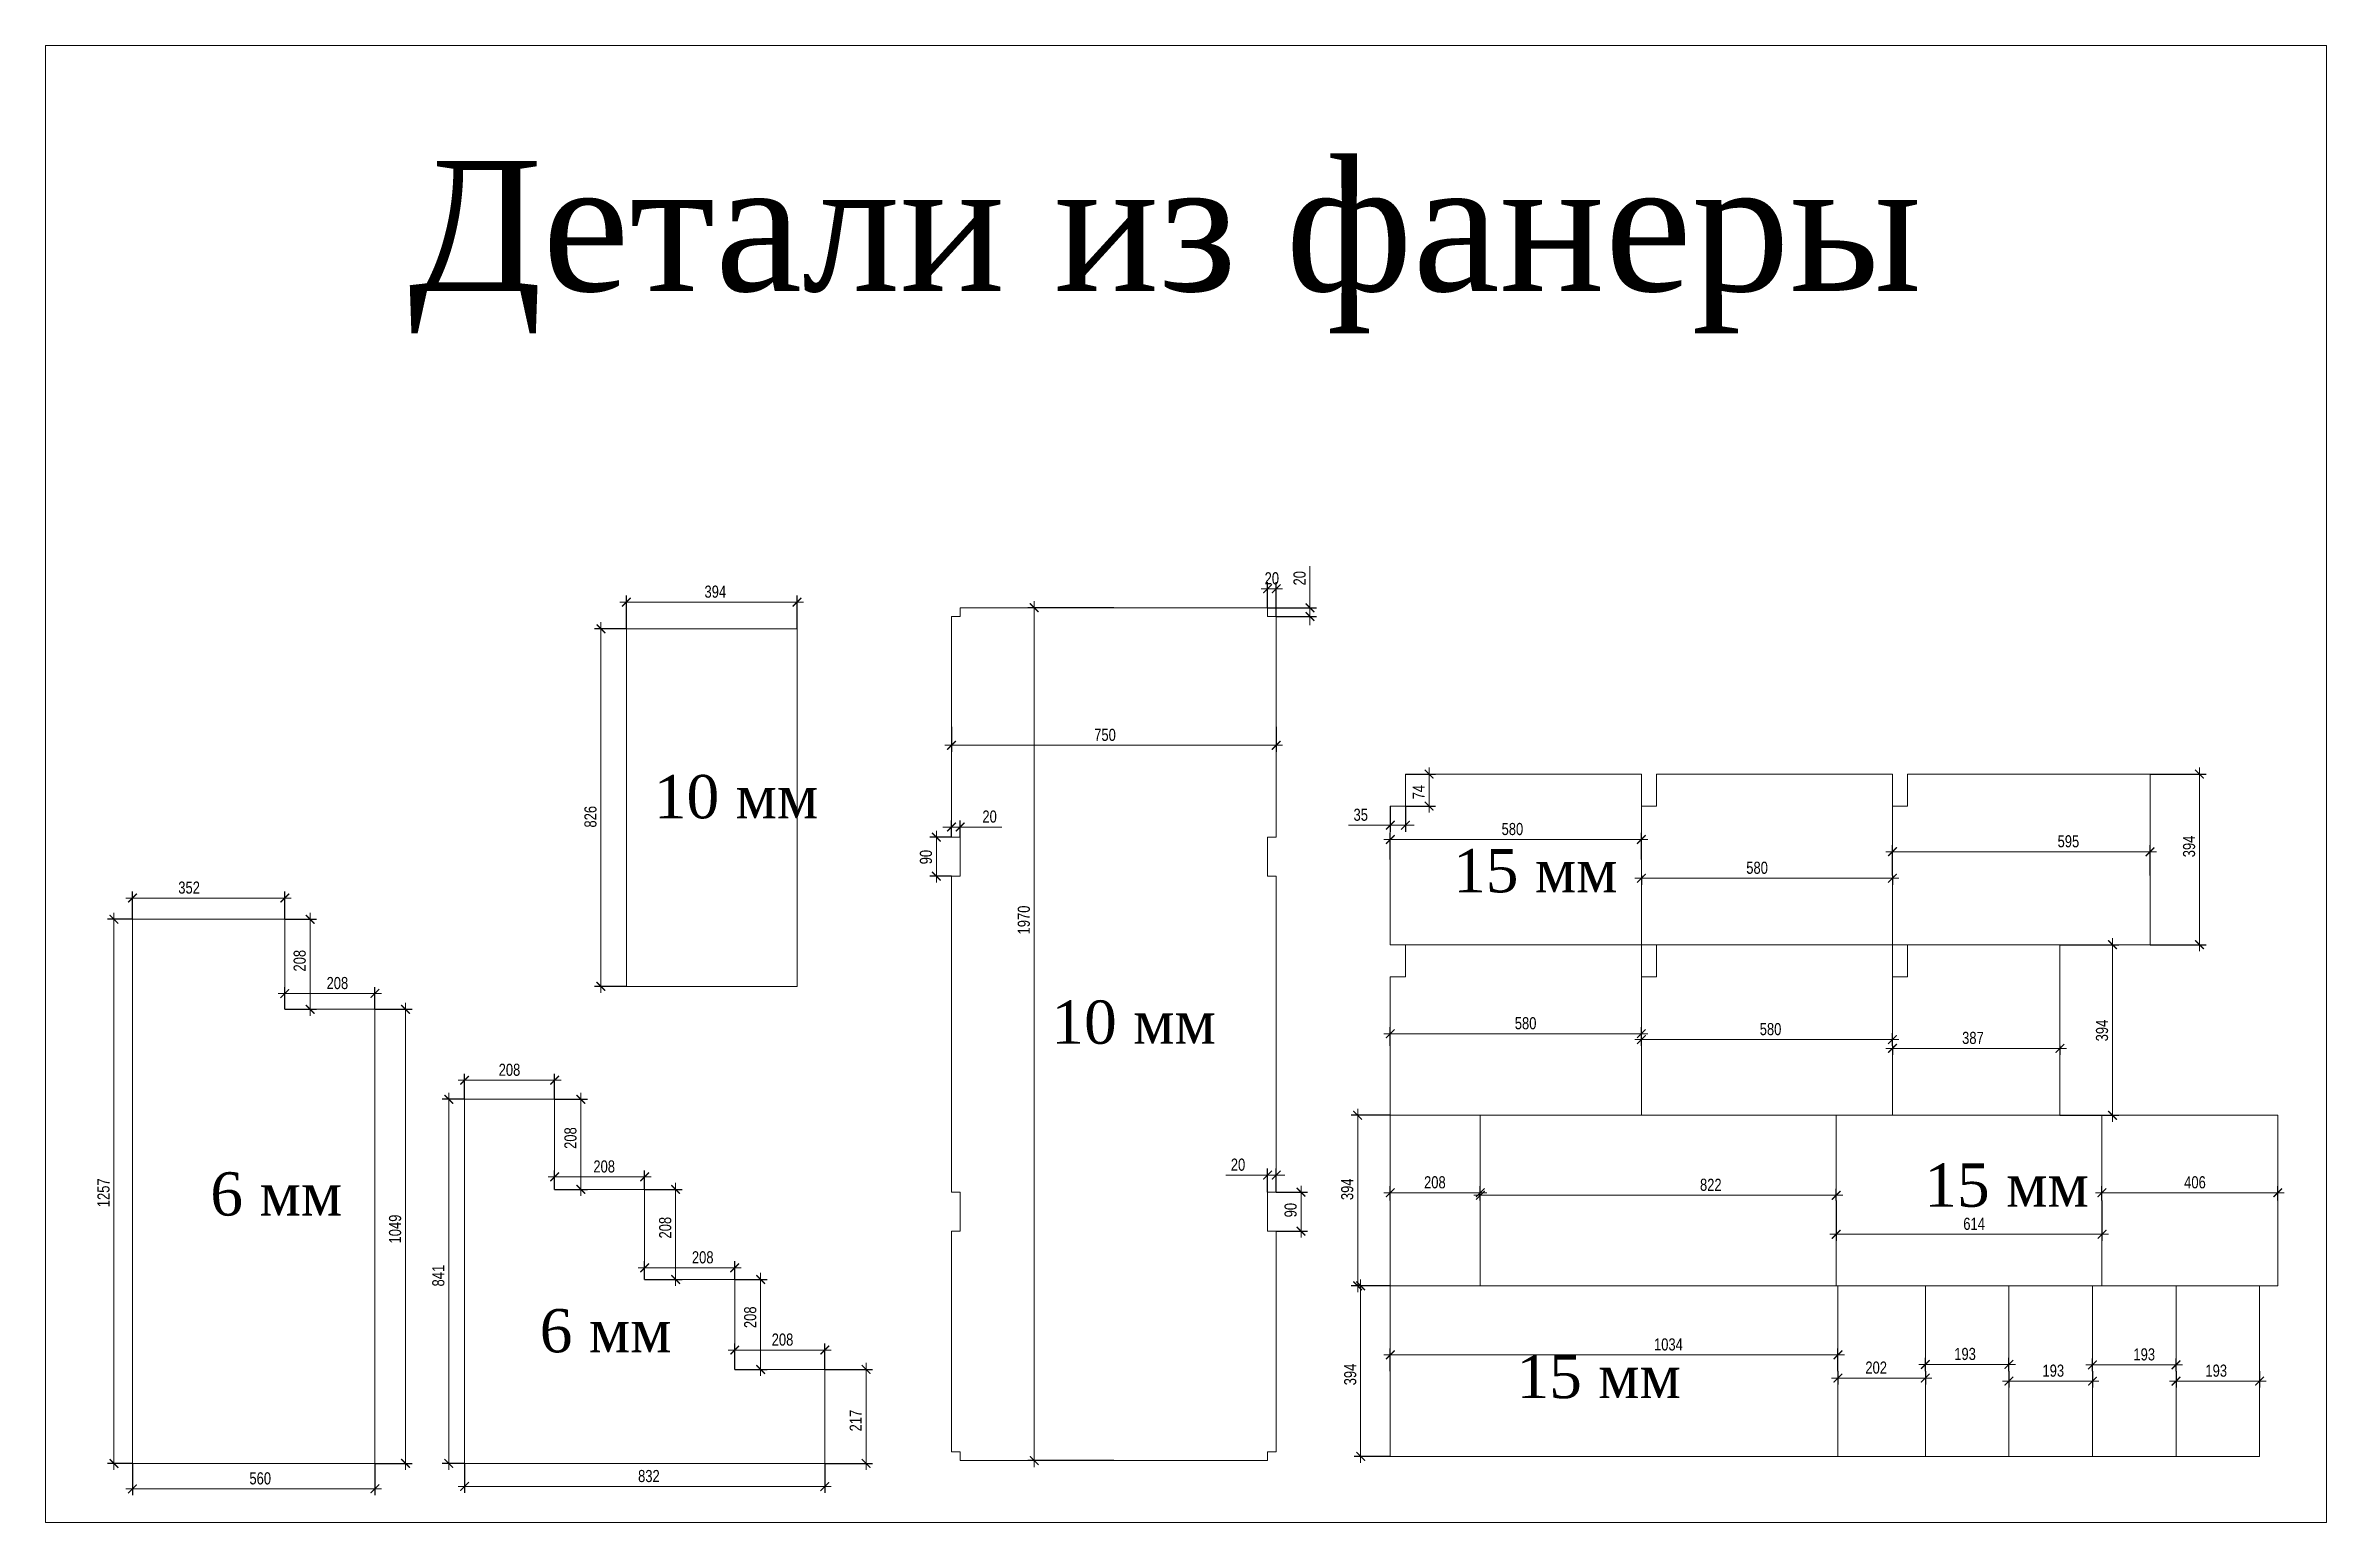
# Model space of a CAD drawing. Header units: millimetres. Extents: x -5205 to 16433, y 55921 to 73570.
# Drawn here: x 9320 to 14588, y 55921 to 59333 of the extents above; entities that cross this region are included whole.
import ezdxf

# ---------------------------------------------------------------- set-up
doc = ezdxf.new("R2010")
doc.units = ezdxf.units.MM
doc.layers.add('Размеры', color=7, linetype='Continuous', lineweight=15)
doc.layers.add('Размеры @ 10', color=7, linetype='Continuous', lineweight=15)
doc.styles.add('SFGOST', font='sfGOSTb.shx', dxfattribs={"width": 0.8})
doc.styles.add('TIMES', font='TIMES.TTF')
doc.dimstyles.new('ALEX', dxfattribs={"dimtxt": 2.8, "dimasz": 2, "dimexe": 1.5, "dimexo": 0, "dimgap": 1, "dimtad": 1, "dimrnd": 0.001, "dimdsep": 46, "dimtxsty": 'SFGOST', "dimblk": 'ARCHTICK', "dimcen": 0, "dimdle": 1.5, "dimclrd": 1, "dimclre": 1, "dimadec": 4, "dimazin": 0, "dimtfac": 1, "dimtmove": 0, "dimatfit": 0, "dimfxl": 1, "dimtvp": 1.75, "dimtolj": 1, "dimlwd": -1, "dimarcsym": 2})

msp = doc.modelspace()

# ---------------------------------------------------------------- texts
at = {"layer": 'Размеры', "attachment_point": 1, "style": 'TIMES'}
for s, insert, char_height in [('Детали из фанеры', (10157.763, 59065.663), 300), ('10 мм', (10724.662, 57647.682), 100), ('15 мм', (12570.821, 57476.759), 100), ('10 мм', (11642.905, 57126.888), 100), ('15 мм', (13659.247, 56750.541), 100), ('6 мм', (9700.114, 56730.172), 100), ('6 мм', (10461.054, 56414.264), 100), ('15 мм', (12717.276, 56308.349), 100)]:
    msp.add_mtext(s, dxfattribs=dict(at, insert=insert, char_height=char_height))

# ---------------------------------------------------------------- blocks, each defined once
blk = doc.blocks.new('_ArchTick')
at = {"color": 0, "linetype": 'ByBlock', "const_width": 0.15}
blk.add_lwpolyline([(-0.5, -0.5), (0.5, 0.5)], dxfattribs=at)
blk = doc.blocks.new('*D874')
at = {"layer": 'Defpoints', "color": 0}
for p in [(14180.7, 57649.8), (14295, 57649.8), (14180.7, 57255.8)]:
    blk.add_point(p, dxfattribs=at)
at = {"layer": 'Размеры', "color": 1, "lineweight": -2}
for p, q in [((14180.7, 57649.8), (14310, 57649.8)), ((14180.7, 57255.8), (14310, 57255.8))]:
    blk.add_line(p, q, dxfattribs=at)
at = {"layer": 'Размеры', "color": 1}
blk.add_line((14295, 57240.8), (14295, 57664.8), dxfattribs=at)
at = {"layer": 'Размеры', "color": 1, "xscale": 20, "yscale": 20, "zscale": 20}
for p, rotation in [((14295, 57649.8), 90), ((14295, 57255.8), 270)]:
    blk.add_blockref('_ArchTick', p, dxfattribs=dict(at, rotation=rotation))
at = {"layer": 'Размеры', "color": 0, "insert": (14271, 57482.7), "char_height": 28, "attachment_point": 5, "rotation": 90, "style": 'SFGOST'}
blk.add_mtext('\\A1;394', dxfattribs=at)
blk = doc.blocks.new('*D875')
at = {"layer": 'Defpoints', "color": 0}
for p in [(14180.7, 57470.5), (13585.7, 57415.8), (14180.7, 57415.8)]:
    blk.add_point(p, dxfattribs=at)
at = {"layer": 'Размеры', "color": 1, "lineweight": -2}
for p, q in [((13585.7, 57415.8), (13585.7, 57485.5)), ((14180.7, 57415.8), (14180.7, 57485.5))]:
    blk.add_line(p, q, dxfattribs=at)
at = {"layer": 'Размеры', "color": 1}
blk.add_line((13570.7, 57470.5), (14195.7, 57470.5), dxfattribs=at)
at = {"layer": 'Размеры', "color": 1, "xscale": 20, "yscale": 20, "zscale": 20, "rotation": 180}
blk.add_blockref('_ArchTick', (13585.7, 57470.5), dxfattribs=at)
at = {"layer": 'Размеры', "color": 1, "xscale": 20, "yscale": 20, "zscale": 20}
blk.add_blockref('_ArchTick', (14180.7, 57470.5), dxfattribs=at)
at = {"layer": 'Размеры', "color": 0, "insert": (13992.1, 57494.5), "char_height": 28, "attachment_point": 5, "style": 'SFGOST'}
blk.add_mtext('\\A1;595', dxfattribs=at)
blk = doc.blocks.new('*D876')
at = {"layer": 'Defpoints', "color": 0}
for p in [(13005.7, 57415.8), (13005.7, 57409.3), (13585.7, 57415.8)]:
    blk.add_point(p, dxfattribs=at)
at = {"layer": 'Размеры', "color": 1}
blk.add_line((13600.7, 57409.3), (12990.7, 57409.3), dxfattribs=at)
at = {"layer": 'Размеры', "color": 1, "lineweight": -2}
for p, q in [((13005.7, 57415.8), (13005.7, 57394.3)), ((13585.7, 57415.8), (13585.7, 57394.3))]:
    blk.add_line(p, q, dxfattribs=at)
at = {"layer": 'Размеры', "color": 1, "xscale": 20, "yscale": 20, "zscale": 20, "rotation": 180}
blk.add_blockref('_ArchTick', (13005.7, 57409.3), dxfattribs=at)
at = {"layer": 'Размеры', "color": 1, "xscale": 20, "yscale": 20, "zscale": 20}
blk.add_blockref('_ArchTick', (13585.7, 57409.3), dxfattribs=at)
at = {"layer": 'Размеры', "color": 0, "insert": (13273, 57433.3), "char_height": 28, "attachment_point": 5, "style": 'SFGOST'}
blk.add_mtext('\\A1;580', dxfattribs=at)
blk = doc.blocks.new('*D877')
at = {"layer": 'Defpoints', "color": 0}
for p in [(12425.7, 57498.8), (12425.7, 57452.8), (13005.7, 57452.8)]:
    blk.add_point(p, dxfattribs=at)
at = {"layer": 'Размеры', "color": 1}
blk.add_line((13020.7, 57498.8), (12410.7, 57498.8), dxfattribs=at)
at = {"layer": 'Размеры', "color": 1, "lineweight": -2}
for p, q in [((12425.7, 57452.8), (12425.7, 57513.8)), ((13005.7, 57452.8), (13005.7, 57513.8))]:
    blk.add_line(p, q, dxfattribs=at)
at = {"layer": 'Размеры', "color": 1, "xscale": 20, "yscale": 20, "zscale": 20, "rotation": 180}
blk.add_blockref('_ArchTick', (12425.7, 57498.8), dxfattribs=at)
at = {"layer": 'Размеры', "color": 1, "xscale": 20, "yscale": 20, "zscale": 20}
blk.add_blockref('_ArchTick', (13005.7, 57498.8), dxfattribs=at)
at = {"layer": 'Размеры', "color": 0, "insert": (12707.8, 57522.8), "char_height": 28, "attachment_point": 5, "style": 'SFGOST'}
blk.add_mtext('\\A1;580', dxfattribs=at)
blk = doc.blocks.new('*D878')
at = {"layer": 'Defpoints', "color": 0}
for p in [(12425.7, 57021.8), (13005.7, 57050.2), (13005.7, 57021.8)]:
    blk.add_point(p, dxfattribs=at)
at = {"layer": 'Размеры', "color": 1, "lineweight": -2}
for p, q in [((12425.7, 57021.8), (12425.7, 57065.2)), ((13005.7, 57021.8), (13005.7, 57065.2))]:
    blk.add_line(p, q, dxfattribs=at)
at = {"layer": 'Размеры', "color": 1}
blk.add_line((12410.7, 57050.2), (13020.7, 57050.2), dxfattribs=at)
at = {"layer": 'Размеры', "color": 1, "xscale": 20, "yscale": 20, "zscale": 20, "rotation": 180}
blk.add_blockref('_ArchTick', (12425.7, 57050.2), dxfattribs=at)
at = {"layer": 'Размеры', "color": 1, "xscale": 20, "yscale": 20, "zscale": 20}
blk.add_blockref('_ArchTick', (13005.7, 57050.2), dxfattribs=at)
at = {"layer": 'Размеры', "color": 0, "insert": (12738.3, 57074.2), "char_height": 28, "attachment_point": 5, "style": 'SFGOST'}
blk.add_mtext('\\A1;580', dxfattribs=at)
blk = doc.blocks.new('*D879')
at = {"layer": 'Defpoints', "color": 0}
for p in [(13005.7, 57021.8), (13585.7, 57036.6), (13585.7, 57021.8)]:
    blk.add_point(p, dxfattribs=at)
at = {"layer": 'Размеры', "color": 1}
blk.add_line((12990.7, 57036.6), (13600.7, 57036.6), dxfattribs=at)
at = {"layer": 'Размеры', "color": 1, "lineweight": -2}
for p, q in [((13005.7, 57021.8), (13005.7, 57051.6)), ((13585.7, 57021.8), (13585.7, 57051.6))]:
    blk.add_line(p, q, dxfattribs=at)
at = {"layer": 'Размеры', "color": 1, "xscale": 20, "yscale": 20, "zscale": 20, "rotation": 180}
blk.add_blockref('_ArchTick', (13005.7, 57036.6), dxfattribs=at)
at = {"layer": 'Размеры', "color": 1, "xscale": 20, "yscale": 20, "zscale": 20}
blk.add_blockref('_ArchTick', (13585.7, 57036.6), dxfattribs=at)
at = {"layer": 'Размеры', "color": 0, "insert": (13304.1, 57060.6), "char_height": 28, "attachment_point": 5, "style": 'SFGOST'}
blk.add_mtext('\\A1;580', dxfattribs=at)
blk = doc.blocks.new('*D880')
at = {"layer": 'Defpoints', "color": 0}
for p in [(13585.7, 57021.8), (13972.7, 57021.8), (13972.7, 57016.3)]:
    blk.add_point(p, dxfattribs=at)
at = {"layer": 'Размеры', "color": 1}
blk.add_line((13570.7, 57016.3), (13987.7, 57016.3), dxfattribs=at)
at = {"layer": 'Размеры', "color": 1, "lineweight": -2}
for p, q in [((13585.7, 57021.8), (13585.7, 57001.3)), ((13972.7, 57021.8), (13972.7, 57001.3))]:
    blk.add_line(p, q, dxfattribs=at)
at = {"layer": 'Размеры', "color": 1, "xscale": 20, "yscale": 20, "zscale": 20, "rotation": 180}
blk.add_blockref('_ArchTick', (13585.7, 57016.3), dxfattribs=at)
at = {"layer": 'Размеры', "color": 1, "xscale": 20, "yscale": 20, "zscale": 20}
blk.add_blockref('_ArchTick', (13972.7, 57016.3), dxfattribs=at)
at = {"layer": 'Размеры', "color": 0, "insert": (13771.6, 57040.3), "char_height": 28, "attachment_point": 5, "style": 'SFGOST'}
blk.add_mtext('\\A1;387', dxfattribs=at)
blk = doc.blocks.new('*D881')
at = {"layer": 'Defpoints', "color": 0}
for p in [(13972.7, 57255.8), (13972.7, 56861.8), (14093.9, 56861.8)]:
    blk.add_point(p, dxfattribs=at)
at = {"layer": 'Размеры', "color": 1}
blk.add_line((14093.9, 57270.8), (14093.9, 56846.8), dxfattribs=at)
at = {"layer": 'Размеры', "color": 1, "lineweight": -2}
for p, q in [((13972.7, 57255.8), (14108.9, 57255.8)), ((13972.7, 56861.8), (14108.9, 56861.8))]:
    blk.add_line(p, q, dxfattribs=at)
at = {"layer": 'Размеры', "color": 1, "xscale": 20, "yscale": 20, "zscale": 20}
for p, rotation in [((14093.9, 57255.8), 90), ((14093.9, 56861.8), 270)]:
    blk.add_blockref('_ArchTick', p, dxfattribs=dict(at, rotation=rotation))
at = {"layer": 'Размеры', "color": 0, "insert": (14069.9, 57057.5), "char_height": 28, "attachment_point": 5, "rotation": 90, "style": 'SFGOST'}
blk.add_mtext('\\A1;394', dxfattribs=at)
blk = doc.blocks.new('*D882')
at = {"layer": 'Defpoints', "color": 0}
for p in [(12425.7, 57575.8), (12460.7, 57575.8), (12460.7, 57531.8)]:
    blk.add_point(p, dxfattribs=at)
at = {"layer": 'Размеры', "color": 1}
for p, q in [((12425.7, 57531.8), (12329.4, 57531.8)), ((12460.7, 57531.8), (12425.7, 57531.8)), ((12460.7, 57531.8), (12480.7, 57531.8))]:
    blk.add_line(p, q, dxfattribs=at)
at = {"layer": 'Размеры', "color": 1, "lineweight": -2}
for p, q in [((12425.7, 57575.8), (12425.7, 57516.8)), ((12460.7, 57575.8), (12460.7, 57516.8))]:
    blk.add_line(p, q, dxfattribs=at)
at = {"layer": 'Размеры', "color": 1, "xscale": 20, "yscale": 20, "zscale": 20}
blk.add_blockref('_ArchTick', (12425.7, 57531.8), dxfattribs=at)
at = {"layer": 'Размеры', "color": 1, "xscale": 20, "yscale": 20, "zscale": 20, "rotation": 180}
blk.add_blockref('_ArchTick', (12460.7, 57531.8), dxfattribs=at)
at = {"layer": 'Размеры', "color": 0, "insert": (12357.5, 57555.8), "char_height": 28, "attachment_point": 5, "style": 'SFGOST'}
blk.add_mtext('\\A1;35', dxfattribs=at)
blk = doc.blocks.new('*D883')
at = {"layer": 'Defpoints', "color": 0}
for p in [(12460.7, 57649.8), (12515.5, 57649.8), (12460.7, 57575.8)]:
    blk.add_point(p, dxfattribs=at)
at = {"layer": 'Размеры', "color": 1, "lineweight": -2}
for p, q in [((12460.7, 57649.8), (12530.5, 57649.8)), ((12460.7, 57575.8), (12530.5, 57575.8))]:
    blk.add_line(p, q, dxfattribs=at)
at = {"layer": 'Размеры', "color": 1}
blk.add_line((12515.5, 57560.8), (12515.5, 57664.8), dxfattribs=at)
at = {"layer": 'Размеры', "color": 1, "xscale": 20, "yscale": 20, "zscale": 20}
for p, rotation in [((12515.5, 57649.8), 90), ((12515.5, 57575.8), 270)]:
    blk.add_blockref('_ArchTick', p, dxfattribs=dict(at, rotation=rotation))
at = {"layer": 'Размеры', "color": 0, "insert": (12491.5, 57608.1), "char_height": 28, "attachment_point": 5, "rotation": 90, "style": 'SFGOST'}
blk.add_mtext('\\A1;74', dxfattribs=at)
blk = doc.blocks.new('*D884')
at = {"layer": 'Defpoints', "color": 0}
for p in [(12425.7, 56861.8), (12350.4, 56467.8), (12425.7, 56467.8)]:
    blk.add_point(p, dxfattribs=at)
at = {"layer": 'Размеры', "color": 1, "lineweight": -2}
for p, q in [((12425.7, 56861.8), (12335.4, 56861.8)), ((12425.7, 56467.8), (12335.4, 56467.8))]:
    blk.add_line(p, q, dxfattribs=at)
at = {"layer": 'Размеры', "color": 1}
blk.add_line((12350.4, 56876.8), (12350.4, 56452.8), dxfattribs=at)
at = {"layer": 'Размеры', "color": 1, "xscale": 20, "yscale": 20, "zscale": 20}
for p, rotation in [((12350.4, 56861.8), 90), ((12350.4, 56467.8), 270)]:
    blk.add_blockref('_ArchTick', p, dxfattribs=dict(at, rotation=rotation))
at = {"layer": 'Размеры', "color": 0, "insert": (12326.4, 56690.8), "char_height": 28, "attachment_point": 5, "rotation": 90, "style": 'SFGOST'}
blk.add_mtext('\\A1;394', dxfattribs=at)
blk = doc.blocks.new('*D885')
at = {"layer": 'Defpoints', "color": 0}
for p in [(12425.7, 56467.8), (12357.3, 56073.8), (12425.7, 56073.8)]:
    blk.add_point(p, dxfattribs=at)
at = {"layer": 'Размеры', "color": 1}
blk.add_line((12357.3, 56482.8), (12357.3, 56058.8), dxfattribs=at)
at = {"layer": 'Размеры', "color": 1, "lineweight": -2}
for p, q in [((12425.7, 56467.8), (12342.3, 56467.8)), ((12425.7, 56073.8), (12342.3, 56073.8))]:
    blk.add_line(p, q, dxfattribs=at)
at = {"layer": 'Размеры', "color": 1, "xscale": 20, "yscale": 20, "zscale": 20}
for p, rotation in [((12357.3, 56467.8), 90), ((12357.3, 56073.8), 270)]:
    blk.add_blockref('_ArchTick', p, dxfattribs=dict(at, rotation=rotation))
at = {"layer": 'Размеры', "color": 0, "insert": (12333.3, 56263), "char_height": 28, "attachment_point": 5, "rotation": 90, "style": 'SFGOST'}
blk.add_mtext('\\A1;394', dxfattribs=at)
blk = doc.blocks.new('*D886')
at = {"layer": 'Defpoints', "color": 0}
for p in [(12425.7, 56664.8), (12633.7, 56682.8), (12633.7, 56664.8)]:
    blk.add_point(p, dxfattribs=at)
at = {"layer": 'Размеры', "color": 1, "lineweight": -2}
for p, q in [((12425.7, 56664.8), (12425.7, 56697.8)), ((12633.7, 56664.8), (12633.7, 56697.8))]:
    blk.add_line(p, q, dxfattribs=at)
at = {"layer": 'Размеры', "color": 1}
blk.add_line((12410.7, 56682.8), (12648.7, 56682.8), dxfattribs=at)
at = {"layer": 'Размеры', "color": 1, "xscale": 20, "yscale": 20, "zscale": 20, "rotation": 180}
blk.add_blockref('_ArchTick', (12425.7, 56682.8), dxfattribs=at)
at = {"layer": 'Размеры', "color": 1, "xscale": 20, "yscale": 20, "zscale": 20}
blk.add_blockref('_ArchTick', (12633.7, 56682.8), dxfattribs=at)
at = {"layer": 'Размеры', "color": 0, "insert": (12528.7, 56706.8), "char_height": 28, "attachment_point": 5, "style": 'SFGOST'}
blk.add_mtext('\\A1;208', dxfattribs=at)
blk = doc.blocks.new('*D887')
at = {"layer": 'Defpoints', "color": 0}
for p in [(12633.7, 56664.8), (13455.7, 56677), (13455.7, 56664.8)]:
    blk.add_point(p, dxfattribs=at)
at = {"layer": 'Размеры', "color": 1, "lineweight": -2}
for p, q in [((12633.7, 56664.8), (12633.7, 56692)), ((13455.7, 56664.8), (13455.7, 56692))]:
    blk.add_line(p, q, dxfattribs=at)
at = {"layer": 'Размеры', "color": 1}
blk.add_line((12618.7, 56677), (13470.7, 56677), dxfattribs=at)
at = {"layer": 'Размеры', "color": 1, "xscale": 20, "yscale": 20, "zscale": 20, "rotation": 180}
blk.add_blockref('_ArchTick', (12633.7, 56677), dxfattribs=at)
at = {"layer": 'Размеры', "color": 1, "xscale": 20, "yscale": 20, "zscale": 20}
blk.add_blockref('_ArchTick', (13455.7, 56677), dxfattribs=at)
at = {"layer": 'Размеры', "color": 0, "insert": (13166.1, 56701), "char_height": 28, "attachment_point": 5, "style": 'SFGOST'}
blk.add_mtext('\\A1;822', dxfattribs=at)
blk = doc.blocks.new('*D888')
at = {"layer": 'Defpoints', "color": 0}
for p in [(13455.7, 56664.8), (14069.7, 56664.8), (14069.7, 56586.9)]:
    blk.add_point(p, dxfattribs=at)
at = {"layer": 'Размеры', "color": 1, "lineweight": -2}
for p, q in [((13455.7, 56664.8), (13455.7, 56571.9)), ((14069.7, 56664.8), (14069.7, 56571.9))]:
    blk.add_line(p, q, dxfattribs=at)
at = {"layer": 'Размеры', "color": 1}
blk.add_line((13440.7, 56586.9), (14084.7, 56586.9), dxfattribs=at)
at = {"layer": 'Размеры', "color": 1, "xscale": 20, "yscale": 20, "zscale": 20, "rotation": 180}
blk.add_blockref('_ArchTick', (13455.7, 56586.9), dxfattribs=at)
at = {"layer": 'Размеры', "color": 1, "xscale": 20, "yscale": 20, "zscale": 20}
blk.add_blockref('_ArchTick', (14069.7, 56586.9), dxfattribs=at)
at = {"layer": 'Размеры', "color": 0, "insert": (13774.3, 56610.9), "char_height": 28, "attachment_point": 5, "style": 'SFGOST'}
blk.add_mtext('\\A1;614', dxfattribs=at)
blk = doc.blocks.new('*D889')
at = {"layer": 'Defpoints', "color": 0}
for p in [(14069.7, 56664.8), (14475.7, 56682.8), (14475.7, 56664.8)]:
    blk.add_point(p, dxfattribs=at)
at = {"layer": 'Размеры', "color": 1, "lineweight": -2}
for p, q in [((14069.7, 56664.8), (14069.7, 56697.8)), ((14475.7, 56664.8), (14475.7, 56697.8))]:
    blk.add_line(p, q, dxfattribs=at)
at = {"layer": 'Размеры', "color": 1}
blk.add_line((14054.7, 56682.8), (14490.7, 56682.8), dxfattribs=at)
at = {"layer": 'Размеры', "color": 1, "xscale": 20, "yscale": 20, "zscale": 20, "rotation": 180}
blk.add_blockref('_ArchTick', (14069.7, 56682.8), dxfattribs=at)
at = {"layer": 'Размеры', "color": 1, "xscale": 20, "yscale": 20, "zscale": 20}
blk.add_blockref('_ArchTick', (14475.7, 56682.8), dxfattribs=at)
at = {"layer": 'Размеры', "color": 0, "insert": (14284.5, 56706.8), "char_height": 28, "attachment_point": 5, "style": 'SFGOST'}
blk.add_mtext('\\A1;406', dxfattribs=at)
blk = doc.blocks.new('*D890')
at = {"layer": 'Defpoints', "color": 0}
for p in [(12425.7, 56270.8), (13459.7, 56308.3), (13459.7, 56270.8)]:
    blk.add_point(p, dxfattribs=at)
at = {"layer": 'Размеры', "color": 1, "lineweight": -2}
for p, q in [((12425.7, 56270.8), (12425.7, 56323.3)), ((13459.7, 56270.8), (13459.7, 56323.3))]:
    blk.add_line(p, q, dxfattribs=at)
at = {"layer": 'Размеры', "color": 1}
blk.add_line((12410.7, 56308.3), (13474.7, 56308.3), dxfattribs=at)
at = {"layer": 'Размеры', "color": 1, "xscale": 20, "yscale": 20, "zscale": 20, "rotation": 180}
blk.add_blockref('_ArchTick', (12425.7, 56308.3), dxfattribs=at)
at = {"layer": 'Размеры', "color": 1, "xscale": 20, "yscale": 20, "zscale": 20}
blk.add_blockref('_ArchTick', (13459.7, 56308.3), dxfattribs=at)
at = {"layer": 'Размеры', "color": 0, "insert": (13068.2, 56332.3), "char_height": 28, "attachment_point": 5, "style": 'SFGOST'}
blk.add_mtext('\\A1;1034', dxfattribs=at)
blk = doc.blocks.new('*D891')
at = {"layer": 'Defpoints', "color": 0}
for p in [(13459.7, 56270.8), (13661.7, 56270.8), (13661.7, 56254.8)]:
    blk.add_point(p, dxfattribs=at)
at = {"layer": 'Размеры', "color": 1, "lineweight": -2}
for p, q in [((13459.7, 56270.8), (13459.7, 56239.8)), ((13661.7, 56270.8), (13661.7, 56239.8))]:
    blk.add_line(p, q, dxfattribs=at)
at = {"layer": 'Размеры', "color": 1}
blk.add_line((13444.7, 56254.8), (13676.7, 56254.8), dxfattribs=at)
at = {"layer": 'Размеры', "color": 1, "xscale": 20, "yscale": 20, "zscale": 20, "rotation": 180}
blk.add_blockref('_ArchTick', (13459.7, 56254.8), dxfattribs=at)
at = {"layer": 'Размеры', "color": 1, "xscale": 20, "yscale": 20, "zscale": 20}
blk.add_blockref('_ArchTick', (13661.7, 56254.8), dxfattribs=at)
at = {"layer": 'Размеры', "color": 0, "insert": (13548.1, 56278.8), "char_height": 28, "attachment_point": 5, "style": 'SFGOST'}
blk.add_mtext('\\A1;202', dxfattribs=at)
blk = doc.blocks.new('*D892')
at = {"layer": 'Defpoints', "color": 0}
for p in [(13661.7, 56270.8), (13854.7, 56286.3), (13854.7, 56270.8)]:
    blk.add_point(p, dxfattribs=at)
at = {"layer": 'Размеры', "color": 1}
blk.add_line((13646.7, 56286.3), (13869.7, 56286.3), dxfattribs=at)
at = {"layer": 'Размеры', "color": 1, "lineweight": -2}
for p, q in [((13661.7, 56270.8), (13661.7, 56301.3)), ((13854.7, 56270.8), (13854.7, 56301.3))]:
    blk.add_line(p, q, dxfattribs=at)
at = {"layer": 'Размеры', "color": 1, "xscale": 20, "yscale": 20, "zscale": 20, "rotation": 180}
blk.add_blockref('_ArchTick', (13661.7, 56286.3), dxfattribs=at)
at = {"layer": 'Размеры', "color": 1, "xscale": 20, "yscale": 20, "zscale": 20}
blk.add_blockref('_ArchTick', (13854.7, 56286.3), dxfattribs=at)
at = {"layer": 'Размеры', "color": 0, "insert": (13753.4, 56310.3), "char_height": 28, "attachment_point": 5, "style": 'SFGOST'}
blk.add_mtext('\\A1;193', dxfattribs=at)
blk = doc.blocks.new('*D893')
at = {"layer": 'Defpoints', "color": 0}
for p in [(13854.7, 56270.8), (14047.7, 56270.8), (14047.7, 56247.7)]:
    blk.add_point(p, dxfattribs=at)
at = {"layer": 'Размеры', "color": 1, "lineweight": -2}
for p, q in [((13854.7, 56270.8), (13854.7, 56232.7)), ((14047.7, 56270.8), (14047.7, 56232.7))]:
    blk.add_line(p, q, dxfattribs=at)
at = {"layer": 'Размеры', "color": 1}
blk.add_line((13839.7, 56247.7), (14062.7, 56247.7), dxfattribs=at)
at = {"layer": 'Размеры', "color": 1, "xscale": 20, "yscale": 20, "zscale": 20, "rotation": 180}
blk.add_blockref('_ArchTick', (13854.7, 56247.7), dxfattribs=at)
at = {"layer": 'Размеры', "color": 1, "xscale": 20, "yscale": 20, "zscale": 20}
blk.add_blockref('_ArchTick', (14047.7, 56247.7), dxfattribs=at)
at = {"layer": 'Размеры', "color": 0, "insert": (13957.2, 56271.7), "char_height": 28, "attachment_point": 5, "style": 'SFGOST'}
blk.add_mtext('\\A1;193', dxfattribs=at)
blk = doc.blocks.new('*D894')
at = {"layer": 'Defpoints', "color": 0}
for p in [(14047.7, 56270.8), (14240.7, 56285.3), (14240.7, 56270.8)]:
    blk.add_point(p, dxfattribs=at)
at = {"layer": 'Размеры', "color": 1}
blk.add_line((14032.7, 56285.3), (14255.7, 56285.3), dxfattribs=at)
at = {"layer": 'Размеры', "color": 1, "lineweight": -2}
for p, q in [((14047.7, 56270.8), (14047.7, 56300.3)), ((14240.7, 56270.8), (14240.7, 56300.3))]:
    blk.add_line(p, q, dxfattribs=at)
at = {"layer": 'Размеры', "color": 1, "xscale": 20, "yscale": 20, "zscale": 20, "rotation": 180}
blk.add_blockref('_ArchTick', (14047.7, 56285.3), dxfattribs=at)
at = {"layer": 'Размеры', "color": 1, "xscale": 20, "yscale": 20, "zscale": 20}
blk.add_blockref('_ArchTick', (14240.7, 56285.3), dxfattribs=at)
at = {"layer": 'Размеры', "color": 0, "insert": (14167.3, 56309.3), "char_height": 28, "attachment_point": 5, "style": 'SFGOST'}
blk.add_mtext('\\A1;193', dxfattribs=at)
blk = doc.blocks.new('*D895')
at = {"layer": 'Defpoints', "color": 0}
for p in [(14240.7, 56270.8), (14433.7, 56270.8), (14433.7, 56247.7)]:
    blk.add_point(p, dxfattribs=at)
at = {"layer": 'Размеры', "color": 1, "lineweight": -2}
for p, q in [((14240.7, 56270.8), (14240.7, 56232.7)), ((14433.7, 56270.8), (14433.7, 56232.7))]:
    blk.add_line(p, q, dxfattribs=at)
at = {"layer": 'Размеры', "color": 1}
blk.add_line((14225.7, 56247.7), (14448.7, 56247.7), dxfattribs=at)
at = {"layer": 'Размеры', "color": 1, "xscale": 20, "yscale": 20, "zscale": 20, "rotation": 180}
blk.add_blockref('_ArchTick', (14240.7, 56247.7), dxfattribs=at)
at = {"layer": 'Размеры', "color": 1, "xscale": 20, "yscale": 20, "zscale": 20}
blk.add_blockref('_ArchTick', (14433.7, 56247.7), dxfattribs=at)
at = {"layer": 'Размеры', "color": 0, "insert": (14333.6, 56271.7), "char_height": 28, "attachment_point": 5, "style": 'SFGOST'}
blk.add_mtext('\\A1;193', dxfattribs=at)
blk = doc.blocks.new('*D896')
at = {"layer": 'Defpoints', "color": 0}
for p in [(11787.1, 58034.1), (11603.3, 56064.1), (11787.1, 56064.1)]:
    blk.add_point(p, dxfattribs=at)
at = {"layer": 'Размеры', "color": 1, "lineweight": -2}
for p, q in [((11787.1, 58034.1), (11588.3, 58034.1)), ((11787.1, 56064.1), (11588.3, 56064.1))]:
    blk.add_line(p, q, dxfattribs=at)
at = {"layer": 'Размеры', "color": 1}
blk.add_line((11603.3, 58049.1), (11603.3, 56049.1), dxfattribs=at)
at = {"layer": 'Размеры', "color": 1, "xscale": 20, "yscale": 20, "zscale": 20}
for p, rotation in [((11603.3, 58034.1), 90), ((11603.3, 56064.1), 270)]:
    blk.add_blockref('_ArchTick', p, dxfattribs=dict(at, rotation=rotation))
at = {"layer": 'Размеры', "color": 0, "insert": (11579.3, 57312.8), "char_height": 28, "attachment_point": 5, "rotation": 90, "style": 'SFGOST'}
blk.add_mtext('\\A1;1970', dxfattribs=at)
blk = doc.blocks.new('*D897')
at = {"layer": 'Defpoints', "color": 0}
for p in [(11412.1, 57759.1), (12162.1, 57759.1), (12162.1, 57716.3)]:
    blk.add_point(p, dxfattribs=at)
at = {"layer": 'Размеры', "color": 1, "lineweight": -2}
for p, q in [((11412.1, 57759.1), (11412.1, 57701.3)), ((12162.1, 57759.1), (12162.1, 57701.3))]:
    blk.add_line(p, q, dxfattribs=at)
at = {"layer": 'Размеры', "color": 1}
blk.add_line((11397.1, 57716.3), (12177.1, 57716.3), dxfattribs=at)
at = {"layer": 'Размеры', "color": 1, "xscale": 20, "yscale": 20, "zscale": 20, "rotation": 180}
blk.add_blockref('_ArchTick', (11412.1, 57716.3), dxfattribs=at)
at = {"layer": 'Размеры', "color": 1, "xscale": 20, "yscale": 20, "zscale": 20}
blk.add_blockref('_ArchTick', (12162.1, 57716.3), dxfattribs=at)
at = {"layer": 'Размеры', "color": 0, "insert": (11766.8, 57740.3), "char_height": 28, "attachment_point": 5, "style": 'SFGOST'}
blk.add_mtext('\\A1;750', dxfattribs=at)
blk = doc.blocks.new('*D898')
at = {"layer": 'Defpoints', "color": 0}
for p in [(11377.2, 57504.1), (11412.1, 57504.1), (11412.1, 57414.1)]:
    blk.add_point(p, dxfattribs=at)
at = {"layer": 'Размеры', "color": 1, "lineweight": -2}
for p, q in [((11412.1, 57504.1), (11362.2, 57504.1)), ((11412.1, 57414.1), (11362.2, 57414.1))]:
    blk.add_line(p, q, dxfattribs=at)
at = {"layer": 'Размеры', "color": 1}
blk.add_line((11377.2, 57399.1), (11377.2, 57519.1), dxfattribs=at)
at = {"layer": 'Размеры', "color": 1, "xscale": 20, "yscale": 20, "zscale": 20}
for p, rotation in [((11377.2, 57504.1), 90), ((11377.2, 57414.1), 270)]:
    blk.add_blockref('_ArchTick', p, dxfattribs=dict(at, rotation=rotation))
at = {"layer": 'Размеры', "color": 0, "insert": (11353.2, 57458.1), "char_height": 28, "attachment_point": 5, "rotation": 90, "style": 'SFGOST'}
blk.add_mtext('\\A1;90', dxfattribs=at)
blk = doc.blocks.new('*D899')
at = {"layer": 'Defpoints', "color": 0}
for p in [(11412.1, 57504.1), (11432.1, 57527.6), (11432.1, 57504.1)]:
    blk.add_point(p, dxfattribs=at)
at = {"layer": 'Размеры', "color": 1, "lineweight": -2}
for p, q in [((11412.1, 57504.1), (11412.1, 57542.6)), ((11432.1, 57504.1), (11432.1, 57542.6))]:
    blk.add_line(p, q, dxfattribs=at)
at = {"layer": 'Размеры', "color": 1}
for p, q in [((11412.1, 57527.6), (11392.1, 57527.6)), ((11412.1, 57527.6), (11432.1, 57527.6)), ((11432.1, 57527.6), (11528.4, 57527.6))]:
    blk.add_line(p, q, dxfattribs=at)
at = {"layer": 'Размеры', "color": 1, "xscale": 20, "yscale": 20, "zscale": 20}
blk.add_blockref('_ArchTick', (11412.1, 57527.6), dxfattribs=at)
at = {"layer": 'Размеры', "color": 1, "xscale": 20, "yscale": 20, "zscale": 20, "rotation": 180}
blk.add_blockref('_ArchTick', (11432.1, 57527.6), dxfattribs=at)
at = {"layer": 'Размеры', "color": 0, "insert": (11500.2, 57551.6), "char_height": 28, "attachment_point": 5, "style": 'SFGOST'}
blk.add_mtext('\\A1;20', dxfattribs=at)
blk = doc.blocks.new('*D900')
at = {"layer": 'Defpoints', "color": 0}
for p in [(12162.1, 56684.1), (12219.6, 56684.1), (12162.1, 56594.1)]:
    blk.add_point(p, dxfattribs=at)
at = {"layer": 'Размеры', "color": 1}
blk.add_line((12219.6, 56579.1), (12219.6, 56699.1), dxfattribs=at)
at = {"layer": 'Размеры', "color": 1, "lineweight": -2}
for p, q in [((12162.1, 56684.1), (12234.6, 56684.1)), ((12162.1, 56594.1), (12234.6, 56594.1))]:
    blk.add_line(p, q, dxfattribs=at)
at = {"layer": 'Размеры', "color": 1, "xscale": 20, "yscale": 20, "zscale": 20}
for p, rotation in [((12219.6, 56684.1), 90), ((12219.6, 56594.1), 270)]:
    blk.add_blockref('_ArchTick', p, dxfattribs=dict(at, rotation=rotation))
at = {"layer": 'Размеры', "color": 0, "insert": (12195.6, 56642.6), "char_height": 28, "attachment_point": 5, "rotation": 90, "style": 'SFGOST'}
blk.add_mtext('\\A1;90', dxfattribs=at)
blk = doc.blocks.new('*D901')
at = {"layer": 'Defpoints', "color": 0}
for p in [(12142.1, 56723.5), (12142.1, 56684.1), (12162.1, 56684.1)]:
    blk.add_point(p, dxfattribs=at)
at = {"layer": 'Размеры', "color": 1}
for p, q in [((12142.1, 56723.5), (12045.8, 56723.5)), ((12162.1, 56723.5), (12142.1, 56723.5)), ((12162.1, 56723.5), (12182.1, 56723.5))]:
    blk.add_line(p, q, dxfattribs=at)
at = {"layer": 'Размеры', "color": 1, "lineweight": -2}
for p, q in [((12142.1, 56684.1), (12142.1, 56738.5)), ((12162.1, 56684.1), (12162.1, 56738.5))]:
    blk.add_line(p, q, dxfattribs=at)
at = {"layer": 'Размеры', "color": 1, "xscale": 20, "yscale": 20, "zscale": 20}
blk.add_blockref('_ArchTick', (12142.1, 56723.5), dxfattribs=at)
at = {"layer": 'Размеры', "color": 1, "xscale": 20, "yscale": 20, "zscale": 20, "rotation": 180}
blk.add_blockref('_ArchTick', (12162.1, 56723.5), dxfattribs=at)
at = {"layer": 'Размеры', "color": 0, "insert": (12074, 56747.5), "char_height": 28, "attachment_point": 5, "style": 'SFGOST'}
blk.add_mtext('\\A1;20', dxfattribs=at)
blk = doc.blocks.new('*D902')
at = {"layer": 'Defpoints', "color": 0}
for p in [(12142.1, 58034.1), (12162.1, 58014.1), (12240.2, 58014.1)]:
    blk.add_point(p, dxfattribs=at)
at = {"layer": 'Размеры', "color": 1}
for p, q in [((12240.2, 58034.1), (12240.2, 58130.4)), ((12240.2, 58014.1), (12240.2, 58034.1)), ((12240.2, 58014.1), (12240.2, 57994.1))]:
    blk.add_line(p, q, dxfattribs=at)
at = {"layer": 'Размеры', "color": 1, "lineweight": -2}
for p, q in [((12142.1, 58034.1), (12255.2, 58034.1)), ((12162.1, 58014.1), (12255.2, 58014.1))]:
    blk.add_line(p, q, dxfattribs=at)
at = {"layer": 'Размеры', "color": 1, "xscale": 20, "yscale": 20, "zscale": 20}
for p, rotation in [((12240.2, 58034.1), 270), ((12240.2, 58014.1), 90)]:
    blk.add_blockref('_ArchTick', p, dxfattribs=dict(at, rotation=rotation))
at = {"layer": 'Размеры', "color": 0, "insert": (12216.2, 58102.2), "char_height": 28, "attachment_point": 5, "rotation": 90, "style": 'SFGOST'}
blk.add_mtext('\\A1;20', dxfattribs=at)
blk = doc.blocks.new('*D903')
at = {"layer": 'Defpoints', "color": 0}
for p in [(12142.1, 58077.9), (12142.1, 58034.1), (12162.1, 58014.1)]:
    blk.add_point(p, dxfattribs=at)
at = {"layer": 'Размеры', "color": 1}
blk.add_line((12177.1, 58077.9), (12127.1, 58077.9), dxfattribs=at)
at = {"layer": 'Размеры', "color": 1, "lineweight": -2}
for p, q in [((12142.1, 58034.1), (12142.1, 58092.9)), ((12162.1, 58014.1), (12162.1, 58092.9))]:
    blk.add_line(p, q, dxfattribs=at)
at = {"layer": 'Размеры', "color": 1, "xscale": 20, "yscale": 20, "zscale": 20, "rotation": 180}
blk.add_blockref('_ArchTick', (12142.1, 58077.9), dxfattribs=at)
at = {"layer": 'Размеры', "color": 1, "xscale": 20, "yscale": 20, "zscale": 20}
blk.add_blockref('_ArchTick', (12162.1, 58077.9), dxfattribs=at)
at = {"layer": 'Размеры', "color": 0, "insert": (12152.1, 58101.9), "char_height": 28, "attachment_point": 5, "style": 'SFGOST'}
blk.add_mtext('\\A1;20', dxfattribs=at)
blk = doc.blocks.new('*D904')
at = {"layer": 'Defpoints', "color": 0}
for p in [(11119.4, 56274.6), (11119.4, 56057.6), (11214.9, 56057.6)]:
    blk.add_point(p, dxfattribs=at)
at = {"layer": 'Размеры', "color": 1, "lineweight": -2}
for p, q in [((11119.4, 56274.6), (11229.9, 56274.6)), ((11119.4, 56057.6), (11229.9, 56057.6))]:
    blk.add_line(p, q, dxfattribs=at)
at = {"layer": 'Размеры', "color": 1}
blk.add_line((11214.9, 56289.6), (11214.9, 56042.6), dxfattribs=at)
at = {"layer": 'Размеры', "color": 1, "xscale": 20, "yscale": 20, "zscale": 20}
for p, rotation in [((11214.9, 56274.6), 90), ((11214.9, 56057.6), 270)]:
    blk.add_blockref('_ArchTick', p, dxfattribs=dict(at, rotation=rotation))
at = {"layer": 'Размеры', "color": 0, "insert": (11190.9, 56156.5), "char_height": 28, "attachment_point": 5, "rotation": 90, "style": 'SFGOST'}
blk.add_mtext('\\A1;217', dxfattribs=at)
blk = doc.blocks.new('*D905')
at = {"layer": 'Defpoints', "color": 0}
for p in [(10911.4, 56319.5), (10911.4, 56274.6), (11119.4, 56274.6)]:
    blk.add_point(p, dxfattribs=at)
at = {"layer": 'Размеры', "color": 1}
blk.add_line((11134.4, 56319.5), (10896.4, 56319.5), dxfattribs=at)
at = {"layer": 'Размеры', "color": 1, "lineweight": -2}
for p, q in [((10911.4, 56274.6), (10911.4, 56334.5)), ((11119.4, 56274.6), (11119.4, 56334.5))]:
    blk.add_line(p, q, dxfattribs=at)
at = {"layer": 'Размеры', "color": 1, "xscale": 20, "yscale": 20, "zscale": 20, "rotation": 180}
blk.add_blockref('_ArchTick', (10911.4, 56319.5), dxfattribs=at)
at = {"layer": 'Размеры', "color": 1, "xscale": 20, "yscale": 20, "zscale": 20}
blk.add_blockref('_ArchTick', (11119.4, 56319.5), dxfattribs=at)
at = {"layer": 'Размеры', "color": 0, "insert": (11021.8, 56343.5), "char_height": 28, "attachment_point": 5, "style": 'SFGOST'}
blk.add_mtext('\\A1;208', dxfattribs=at)
blk = doc.blocks.new('*D906')
at = {"layer": 'Defpoints', "color": 0}
for p in [(10911.4, 56482.6), (10971.3, 56482.6), (10911.4, 56274.6)]:
    blk.add_point(p, dxfattribs=at)
at = {"layer": 'Размеры', "color": 1, "lineweight": -2}
for p, q in [((10911.4, 56482.6), (10986.3, 56482.6)), ((10911.4, 56274.6), (10986.3, 56274.6))]:
    blk.add_line(p, q, dxfattribs=at)
at = {"layer": 'Размеры', "color": 1}
blk.add_line((10971.3, 56259.6), (10971.3, 56497.6), dxfattribs=at)
at = {"layer": 'Размеры', "color": 1, "xscale": 20, "yscale": 20, "zscale": 20}
for p, rotation in [((10971.3, 56482.6), 90), ((10971.3, 56274.6), 270)]:
    blk.add_blockref('_ArchTick', p, dxfattribs=dict(at, rotation=rotation))
at = {"layer": 'Размеры', "color": 0, "insert": (10947.3, 56395.2), "char_height": 28, "attachment_point": 5, "rotation": 90, "style": 'SFGOST'}
blk.add_mtext('\\A1;208', dxfattribs=at)
blk = doc.blocks.new('*D907')
at = {"layer": 'Defpoints', "color": 0}
for p in [(10703.4, 56509.5), (10703.4, 56482.6), (10911.4, 56482.6)]:
    blk.add_point(p, dxfattribs=at)
at = {"layer": 'Размеры', "color": 1}
blk.add_line((10926.4, 56509.5), (10688.4, 56509.5), dxfattribs=at)
at = {"layer": 'Размеры', "color": 1, "lineweight": -2}
for p, q in [((10703.4, 56482.6), (10703.4, 56524.5)), ((10911.4, 56482.6), (10911.4, 56524.5))]:
    blk.add_line(p, q, dxfattribs=at)
at = {"layer": 'Размеры', "color": 1, "xscale": 20, "yscale": 20, "zscale": 20, "rotation": 180}
blk.add_blockref('_ArchTick', (10703.4, 56509.5), dxfattribs=at)
at = {"layer": 'Размеры', "color": 1, "xscale": 20, "yscale": 20, "zscale": 20}
blk.add_blockref('_ArchTick', (10911.4, 56509.5), dxfattribs=at)
at = {"layer": 'Размеры', "color": 0, "insert": (10837.5, 56533.5), "char_height": 28, "attachment_point": 5, "style": 'SFGOST'}
blk.add_mtext('\\A1;208', dxfattribs=at)
blk = doc.blocks.new('*D908')
at = {"layer": 'Defpoints', "color": 0}
for p in [(10703.4, 56690.6), (10774.9, 56690.6), (10703.4, 56482.6)]:
    blk.add_point(p, dxfattribs=at)
at = {"layer": 'Размеры', "color": 1, "lineweight": -2}
for p, q in [((10703.4, 56690.6), (10789.9, 56690.6)), ((10703.4, 56482.6), (10789.9, 56482.6))]:
    blk.add_line(p, q, dxfattribs=at)
at = {"layer": 'Размеры', "color": 1}
blk.add_line((10774.9, 56467.6), (10774.9, 56705.6), dxfattribs=at)
at = {"layer": 'Размеры', "color": 1, "xscale": 20, "yscale": 20, "zscale": 20}
for p, rotation in [((10774.9, 56690.6), 90), ((10774.9, 56482.6), 270)]:
    blk.add_blockref('_ArchTick', p, dxfattribs=dict(at, rotation=rotation))
at = {"layer": 'Размеры', "color": 0, "insert": (10750.9, 56602.1), "char_height": 28, "attachment_point": 5, "rotation": 90, "style": 'SFGOST'}
blk.add_mtext('\\A1;208', dxfattribs=at)
blk = doc.blocks.new('*D909')
at = {"layer": 'Defpoints', "color": 0}
for p in [(10495.4, 56719.4), (10495.4, 56690.6), (10703.4, 56690.6)]:
    blk.add_point(p, dxfattribs=at)
at = {"layer": 'Размеры', "color": 1}
blk.add_line((10718.4, 56719.4), (10480.4, 56719.4), dxfattribs=at)
at = {"layer": 'Размеры', "color": 1, "lineweight": -2}
for p, q in [((10495.4, 56690.6), (10495.4, 56734.4)), ((10703.4, 56690.6), (10703.4, 56734.4))]:
    blk.add_line(p, q, dxfattribs=at)
at = {"layer": 'Размеры', "color": 1, "xscale": 20, "yscale": 20, "zscale": 20, "rotation": 180}
blk.add_blockref('_ArchTick', (10495.4, 56719.4), dxfattribs=at)
at = {"layer": 'Размеры', "color": 1, "xscale": 20, "yscale": 20, "zscale": 20}
blk.add_blockref('_ArchTick', (10703.4, 56719.4), dxfattribs=at)
at = {"layer": 'Размеры', "color": 0, "insert": (10609.9, 56743.4), "char_height": 28, "attachment_point": 5, "style": 'SFGOST'}
blk.add_mtext('\\A1;208', dxfattribs=at)
blk = doc.blocks.new('*D910')
at = {"layer": 'Defpoints', "color": 0}
for p in [(10495.4, 56898.6), (10556.1, 56898.6), (10495.4, 56690.6)]:
    blk.add_point(p, dxfattribs=at)
at = {"layer": 'Размеры', "color": 1}
blk.add_line((10556.1, 56675.6), (10556.1, 56913.6), dxfattribs=at)
at = {"layer": 'Размеры', "color": 1, "lineweight": -2}
for p, q in [((10495.4, 56898.6), (10571.1, 56898.6)), ((10495.4, 56690.6), (10571.1, 56690.6))]:
    blk.add_line(p, q, dxfattribs=at)
at = {"layer": 'Размеры', "color": 1, "xscale": 20, "yscale": 20, "zscale": 20}
for p, rotation in [((10556.1, 56898.6), 90), ((10556.1, 56690.6), 270)]:
    blk.add_blockref('_ArchTick', p, dxfattribs=dict(at, rotation=rotation))
at = {"layer": 'Размеры', "color": 0, "insert": (10532.1, 56809.1), "char_height": 28, "attachment_point": 5, "rotation": 90, "style": 'SFGOST'}
blk.add_mtext('\\A1;208', dxfattribs=at)
blk = doc.blocks.new('*D911')
at = {"layer": 'Defpoints', "color": 0}
for p in [(10287.4, 56942.7), (10287.4, 56898.6), (10495.4, 56898.6)]:
    blk.add_point(p, dxfattribs=at)
at = {"layer": 'Размеры', "color": 1, "lineweight": -2}
for p, q in [((10287.4, 56898.6), (10287.4, 56957.7)), ((10495.4, 56898.6), (10495.4, 56957.7))]:
    blk.add_line(p, q, dxfattribs=at)
at = {"layer": 'Размеры', "color": 1}
blk.add_line((10510.4, 56942.7), (10272.4, 56942.7), dxfattribs=at)
at = {"layer": 'Размеры', "color": 1, "xscale": 20, "yscale": 20, "zscale": 20, "rotation": 180}
blk.add_blockref('_ArchTick', (10287.4, 56942.7), dxfattribs=at)
at = {"layer": 'Размеры', "color": 1, "xscale": 20, "yscale": 20, "zscale": 20}
blk.add_blockref('_ArchTick', (10495.4, 56942.7), dxfattribs=at)
at = {"layer": 'Размеры', "color": 0, "insert": (10391.1, 56966.7), "char_height": 28, "attachment_point": 5, "style": 'SFGOST'}
blk.add_mtext('\\A1;208', dxfattribs=at)
blk = doc.blocks.new('*D912')
at = {"layer": 'Defpoints', "color": 0}
for p in [(10287.4, 56898.6), (10250.9, 56057.6), (10287.4, 56057.6)]:
    blk.add_point(p, dxfattribs=at)
at = {"layer": 'Размеры', "color": 1}
blk.add_line((10250.9, 56913.6), (10250.9, 56042.6), dxfattribs=at)
at = {"layer": 'Размеры', "color": 1, "lineweight": -2}
for p, q in [((10287.4, 56898.6), (10235.9, 56898.6)), ((10287.4, 56057.6), (10235.9, 56057.6))]:
    blk.add_line(p, q, dxfattribs=at)
at = {"layer": 'Размеры', "color": 1, "xscale": 20, "yscale": 20, "zscale": 20}
for p, rotation in [((10250.9, 56898.6), 90), ((10250.9, 56057.6), 270)]:
    blk.add_blockref('_ArchTick', p, dxfattribs=dict(at, rotation=rotation))
at = {"layer": 'Размеры', "color": 0, "insert": (10226.9, 56491.3), "char_height": 28, "attachment_point": 5, "rotation": 90, "style": 'SFGOST'}
blk.add_mtext('\\A1;841', dxfattribs=at)
blk = doc.blocks.new('*D913')
at = {"layer": 'Defpoints', "color": 0}
for p in [(10287.4, 56057.6), (11119.4, 56057.6), (11119.4, 56004.3)]:
    blk.add_point(p, dxfattribs=at)
at = {"layer": 'Размеры', "color": 1, "lineweight": -2}
for p, q in [((10287.4, 56057.6), (10287.4, 55989.3)), ((11119.4, 56057.6), (11119.4, 55989.3))]:
    blk.add_line(p, q, dxfattribs=at)
at = {"layer": 'Размеры', "color": 1}
blk.add_line((10272.4, 56004.3), (11134.4, 56004.3), dxfattribs=at)
at = {"layer": 'Размеры', "color": 1, "xscale": 20, "yscale": 20, "zscale": 20, "rotation": 180}
blk.add_blockref('_ArchTick', (10287.4, 56004.3), dxfattribs=at)
at = {"layer": 'Размеры', "color": 1, "xscale": 20, "yscale": 20, "zscale": 20}
blk.add_blockref('_ArchTick', (11119.4, 56004.3), dxfattribs=at)
at = {"layer": 'Размеры', "color": 0, "insert": (10713.2, 56028.3), "char_height": 28, "attachment_point": 5, "style": 'SFGOST'}
blk.add_mtext('\\A1;832', dxfattribs=at)
blk = doc.blocks.new('*D914')
at = {"layer": 'Defpoints', "color": 0}
for p in [(10080.2, 57106.6), (10151, 57106.6), (10080.2, 56057.6)]:
    blk.add_point(p, dxfattribs=at)
at = {"layer": 'Размеры', "color": 1}
blk.add_line((10151, 56042.6), (10151, 57121.6), dxfattribs=at)
at = {"layer": 'Размеры', "color": 1, "lineweight": -2}
for p, q in [((10080.2, 57106.6), (10166, 57106.6)), ((10080.2, 56057.6), (10166, 56057.6))]:
    blk.add_line(p, q, dxfattribs=at)
at = {"layer": 'Размеры', "color": 1, "xscale": 20, "yscale": 20, "zscale": 20}
for p, rotation in [((10151, 57106.6), 90), ((10151, 56057.6), 270)]:
    blk.add_blockref('_ArchTick', p, dxfattribs=dict(at, rotation=rotation))
at = {"layer": 'Размеры', "color": 0, "insert": (10127, 56599), "char_height": 28, "attachment_point": 5, "rotation": 90, "style": 'SFGOST'}
blk.add_mtext('\\A1;1049', dxfattribs=at)
blk = doc.blocks.new('*D915')
at = {"layer": 'Defpoints', "color": 0}
for p in [(9872.2, 57143), (9872.2, 57106.6), (10080.2, 57106.6)]:
    blk.add_point(p, dxfattribs=at)
at = {"layer": 'Размеры', "color": 1}
blk.add_line((10095.2, 57143), (9857.2, 57143), dxfattribs=at)
at = {"layer": 'Размеры', "color": 1, "lineweight": -2}
for p, q in [((9872.2, 57106.6), (9872.2, 57158)), ((10080.2, 57106.6), (10080.2, 57158))]:
    blk.add_line(p, q, dxfattribs=at)
at = {"layer": 'Размеры', "color": 1, "xscale": 20, "yscale": 20, "zscale": 20, "rotation": 180}
blk.add_blockref('_ArchTick', (9872.2, 57143), dxfattribs=at)
at = {"layer": 'Размеры', "color": 1, "xscale": 20, "yscale": 20, "zscale": 20}
blk.add_blockref('_ArchTick', (10080.2, 57143), dxfattribs=at)
at = {"layer": 'Размеры', "color": 0, "insert": (9993.6, 57167), "char_height": 28, "attachment_point": 5, "style": 'SFGOST'}
blk.add_mtext('\\A1;208', dxfattribs=at)
blk = doc.blocks.new('*D916')
at = {"layer": 'Defpoints', "color": 0}
for p in [(9872.2, 57314.6), (9930.6, 57314.6), (9872.2, 57106.6)]:
    blk.add_point(p, dxfattribs=at)
at = {"layer": 'Размеры', "color": 1}
blk.add_line((9930.6, 57091.6), (9930.6, 57329.6), dxfattribs=at)
at = {"layer": 'Размеры', "color": 1, "lineweight": -2}
for p, q in [((9872.2, 57314.6), (9945.6, 57314.6)), ((9872.2, 57106.6), (9945.6, 57106.6))]:
    blk.add_line(p, q, dxfattribs=at)
at = {"layer": 'Размеры', "color": 1, "xscale": 20, "yscale": 20, "zscale": 20}
for p, rotation in [((9930.6, 57314.6), 90), ((9930.6, 57106.6), 270)]:
    blk.add_blockref('_ArchTick', p, dxfattribs=dict(at, rotation=rotation))
at = {"layer": 'Размеры', "color": 0, "insert": (9906.6, 57218.8), "char_height": 28, "attachment_point": 5, "rotation": 90, "style": 'SFGOST'}
blk.add_mtext('\\A1;208', dxfattribs=at)
blk = doc.blocks.new('*D917')
at = {"layer": 'Defpoints', "color": 0}
for p in [(9520.2, 57363.5), (9520.2, 57314.6), (9872.2, 57314.6)]:
    blk.add_point(p, dxfattribs=at)
at = {"layer": 'Размеры', "color": 1, "lineweight": -2}
for p, q in [((9520.2, 57314.6), (9520.2, 57378.5)), ((9872.2, 57314.6), (9872.2, 57378.5))]:
    blk.add_line(p, q, dxfattribs=at)
at = {"layer": 'Размеры', "color": 1}
blk.add_line((9887.2, 57363.5), (9505.2, 57363.5), dxfattribs=at)
at = {"layer": 'Размеры', "color": 1, "xscale": 20, "yscale": 20, "zscale": 20, "rotation": 180}
blk.add_blockref('_ArchTick', (9520.2, 57363.5), dxfattribs=at)
at = {"layer": 'Размеры', "color": 1, "xscale": 20, "yscale": 20, "zscale": 20}
blk.add_blockref('_ArchTick', (9872.2, 57363.5), dxfattribs=at)
at = {"layer": 'Размеры', "color": 0, "insert": (9651.1, 57387.5), "char_height": 28, "attachment_point": 5, "style": 'SFGOST'}
blk.add_mtext('\\A1;352', dxfattribs=at)
blk = doc.blocks.new('*D918')
at = {"layer": 'Defpoints', "color": 0}
for p in [(9477.5, 57314.6), (9520.2, 57314.6), (9520.2, 56057.6)]:
    blk.add_point(p, dxfattribs=at)
at = {"layer": 'Размеры', "color": 1}
blk.add_line((9477.5, 56042.6), (9477.5, 57329.6), dxfattribs=at)
at = {"layer": 'Размеры', "color": 1, "lineweight": -2}
for p, q in [((9520.2, 57314.6), (9462.5, 57314.6)), ((9520.2, 56057.6), (9462.5, 56057.6))]:
    blk.add_line(p, q, dxfattribs=at)
at = {"layer": 'Размеры', "color": 1, "xscale": 20, "yscale": 20, "zscale": 20}
for p, rotation in [((9477.5, 57314.6), 90), ((9477.5, 56057.6), 270)]:
    blk.add_blockref('_ArchTick', p, dxfattribs=dict(at, rotation=rotation))
at = {"layer": 'Размеры', "color": 0, "insert": (9453.5, 56682.7), "char_height": 28, "attachment_point": 5, "rotation": 90, "style": 'SFGOST'}
blk.add_mtext('\\A1;1257', dxfattribs=at)
blk = doc.blocks.new('*D919')
at = {"layer": 'Defpoints', "color": 0}
for p in [(9520.2, 56057.6), (10080.2, 56057.6), (10080.2, 55998.9)]:
    blk.add_point(p, dxfattribs=at)
at = {"layer": 'Размеры', "color": 1, "lineweight": -2}
for p, q in [((9520.2, 56057.6), (9520.2, 55983.9)), ((10080.2, 56057.6), (10080.2, 55983.9))]:
    blk.add_line(p, q, dxfattribs=at)
at = {"layer": 'Размеры', "color": 1}
blk.add_line((9505.2, 55998.9), (10095.2, 55998.9), dxfattribs=at)
at = {"layer": 'Размеры', "color": 1, "xscale": 20, "yscale": 20, "zscale": 20, "rotation": 180}
blk.add_blockref('_ArchTick', (9520.2, 55998.9), dxfattribs=at)
at = {"layer": 'Размеры', "color": 1, "xscale": 20, "yscale": 20, "zscale": 20}
blk.add_blockref('_ArchTick', (10080.2, 55998.9), dxfattribs=at)
at = {"layer": 'Размеры', "color": 0, "insert": (9815.4, 56022.9), "char_height": 28, "attachment_point": 5, "style": 'SFGOST'}
blk.add_mtext('\\A1;560', dxfattribs=at)
blk = doc.blocks.new('*D925')
at = {"layer": 'Defpoints', "color": 0}
for p in [(10661.3, 57985.5), (10602.3, 57159.5), (10661.3, 57159.5)]:
    blk.add_point(p, dxfattribs=at)
at = {"layer": 'Размеры', "color": 1, "lineweight": -2}
for p, q in [((10661.3, 57985.5), (10587.3, 57985.5)), ((10661.3, 57159.5), (10587.3, 57159.5))]:
    blk.add_line(p, q, dxfattribs=at)
at = {"layer": 'Размеры', "color": 1}
blk.add_line((10602.3, 58000.5), (10602.3, 57144.5), dxfattribs=at)
at = {"layer": 'Размеры', "color": 1, "xscale": 20, "yscale": 20, "zscale": 20}
for p, rotation in [((10602.3, 57985.5), 90), ((10602.3, 57159.5), 270)]:
    blk.add_blockref('_ArchTick', p, dxfattribs=dict(at, rotation=rotation))
at = {"layer": 'Размеры', "color": 0, "insert": (10578.3, 57551.3), "char_height": 28, "attachment_point": 5, "rotation": 90, "style": 'SFGOST'}
blk.add_mtext('\\A1;826', dxfattribs=at)
blk = doc.blocks.new('*D926')
at = {"layer": 'Defpoints', "color": 0}
for p in [(11055.3, 58047.1), (10661.3, 57985.5), (11055.3, 57985.5)]:
    blk.add_point(p, dxfattribs=at)
at = {"layer": 'Размеры', "color": 1, "lineweight": -2}
for p, q in [((10661.3, 57985.5), (10661.3, 58062.1)), ((11055.3, 57985.5), (11055.3, 58062.1))]:
    blk.add_line(p, q, dxfattribs=at)
at = {"layer": 'Размеры', "color": 1}
blk.add_line((10646.3, 58047.1), (11070.3, 58047.1), dxfattribs=at)
at = {"layer": 'Размеры', "color": 1, "xscale": 20, "yscale": 20, "zscale": 20, "rotation": 180}
blk.add_blockref('_ArchTick', (10661.3, 58047.1), dxfattribs=at)
at = {"layer": 'Размеры', "color": 1, "xscale": 20, "yscale": 20, "zscale": 20}
blk.add_blockref('_ArchTick', (11055.3, 58047.1), dxfattribs=at)
at = {"layer": 'Размеры', "color": 0, "insert": (10866.6, 58071.1), "char_height": 28, "attachment_point": 5, "style": 'SFGOST'}
blk.add_mtext('\\A1;394', dxfattribs=at)

# ---------------------------------------------------------------- dimensions: what is measured, and where the dimension line sits
at = {"layer": 'Размеры @ 10'}
for base, p1, p2, picture, middle in [((12142.096, 58077.856), (12162.096, 58014.093), (12142.096, 58034.093), '*D903', (12152.096, 58077.856)), ((11055.318, 58047.101), (10661.318, 57985.499), (11055.318, 57985.499), '*D926', (10866.644, 58047.101)), ((12162.096, 57716.284), (11412.096, 57759.093), (12162.096, 57759.093), '*D897', (11766.765, 57716.284)), ((11432.096, 57527.551), (11412.096, 57504.093), (11432.096, 57504.093), '*D899', (11500.23, 57527.551)), ((12460.672, 57531.807), (12425.672, 57575.781), (12460.672, 57575.781), '*D882', (12357.539, 57531.807)), ((12425.672, 57498.791), (13005.672, 57452.781), (12425.672, 57452.781), '*D877', (12707.761, 57498.791)), ((14180.672, 57470.464), (13585.672, 57415.781), (14180.672, 57415.781), '*D875', (13992.089, 57470.464)), ((13005.672, 57409.35), (13585.672, 57415.781), (13005.672, 57415.781), '*D876', (13272.995, 57409.35)), ((9520.192, 57363.456), (9872.192, 57314.604), (9520.192, 57314.604), '*D917', (9651.073, 57363.456)), ((9872.192, 57143.008), (10080.192, 57106.604), (9872.192, 57106.604), '*D915', (9993.639, 57143.008)), ((13005.672, 57050.166), (12425.672, 57021.781), (13005.672, 57021.781), '*D878', (12738.329, 57050.166)), ((13585.672, 57036.634), (13005.672, 57021.781), (13585.672, 57021.781), '*D879', (13304.073, 57036.634)), ((13972.672, 57016.336), (13585.672, 57021.781), (13972.672, 57021.781), '*D880', (13771.575, 57016.336)), ((10287.392, 56942.724), (10495.392, 56898.604), (10287.392, 56898.604), '*D911', (10391.12, 56942.724)), ((10495.392, 56719.403), (10703.392, 56690.604), (10495.392, 56690.604), '*D909', (10609.933, 56719.403)), ((12142.096, 56723.497), (12162.096, 56684.093), (12142.096, 56684.093), '*D901', (12073.963, 56723.497)), ((12633.672, 56682.797), (12425.672, 56664.781), (12633.672, 56664.781), '*D886', (12528.724, 56682.797)), ((13455.672, 56676.985), (12633.672, 56664.781), (13455.672, 56664.781), '*D887', (13166.065, 56676.985)), ((14475.672, 56682.823), (14069.672, 56664.781), (14475.672, 56664.781), '*D889', (14284.546, 56682.823)), ((14069.672, 56586.892), (13455.672, 56664.781), (14069.672, 56664.781), '*D888', (13774.304, 56586.892)), ((10703.392, 56509.482), (10911.392, 56482.604), (10703.392, 56482.604), '*D907', (10837.505, 56509.482)), ((10911.392, 56319.466), (11119.392, 56274.604), (10911.392, 56274.604), '*D905', (11021.838, 56319.466)), ((13459.672, 56308.349), (12425.672, 56270.781), (13459.672, 56270.781), '*D890', (13068.177, 56308.349)), ((13854.672, 56286.282), (13661.672, 56270.781), (13854.672, 56270.781), '*D892', (13753.402, 56286.282)), ((14240.672, 56285.29), (14047.672, 56270.781), (14240.672, 56270.781), '*D894', (14167.332, 56285.29)), ((13661.672, 56254.802), (13459.672, 56270.781), (13661.672, 56270.781), '*D891', (13548.143, 56254.802)), ((14047.672, 56247.744), (13854.672, 56270.781), (14047.672, 56270.781), '*D893', (13957.248, 56247.744)), ((14433.672, 56247.739), (14240.672, 56270.781), (14433.672, 56270.781), '*D895', (14333.576, 56247.739)), ((10080.192, 55998.861), (9520.192, 56057.604), (10080.192, 56057.604), '*D919', (9815.42, 55998.861)), ((11119.392, 56004.28), (10287.392, 56057.604), (11119.392, 56057.604), '*D913', (10713.208, 56004.28))]:
    dim = msp.add_linear_dim(base=base, p1=p1, p2=p2, dimstyle='ALEX', override={"dimscale": 10, "dimtix": 0, "dimtofl": 1, "dimtmove": 0, "dimatfit": 0}, dxfattribs=at)
    dim.commit()
    dim.dimension.update_dxf_attribs({"geometry": picture, "text_midpoint": middle, "dimtype": 128})
for base, p1, p2, picture, middle in [((12240.168, 58014.093), (12142.096, 58034.093), (12162.096, 58014.093), '*D902', (12240.168, 58102.227)), ((11603.341, 56064.093), (11787.096, 58034.093), (11787.096, 56064.093), '*D896', (11603.341, 57312.82)), ((10602.318, 57159.499), (10661.318, 57985.499), (10661.318, 57159.499), '*D925', (10602.318, 57551.283)), ((12515.537, 57649.781), (12460.672, 57575.781), (12460.672, 57649.781), '*D883', (12515.537, 57608.092)), ((14295.026, 57649.781), (14180.672, 57255.781), (14180.672, 57649.781), '*D874', (14295.026, 57482.687)), ((11377.201, 57504.093), (11412.096, 57414.093), (11412.096, 57504.093), '*D898', (11377.201, 57458.118)), ((9477.525, 57314.604), (9520.192, 56057.604), (9520.192, 57314.604), '*D918', (9477.525, 56682.717)), ((9930.646, 57314.604), (9872.192, 57106.604), (9872.192, 57314.604), '*D916', (9930.646, 57218.781)), ((14093.912, 56861.781), (13972.672, 57255.781), (13972.672, 56861.781), '*D881', (14093.912, 57057.521)), ((10151.01, 57106.604), (10080.192, 56057.604), (10080.192, 57106.604), '*D914', (10151.01, 56598.99)), ((10250.928, 56057.604), (10287.392, 56898.604), (10287.392, 56057.604), '*D912', (10250.928, 56491.335)), ((10556.128, 56898.604), (10495.392, 56690.604), (10495.392, 56898.604), '*D910', (10556.128, 56809.119)), ((12350.427, 56467.781), (12425.672, 56861.781), (12425.672, 56467.781), '*D884', (12350.427, 56690.841)), ((10774.94, 56690.604), (10703.392, 56482.604), (10703.392, 56690.604), '*D908', (10774.94, 56602.127)), ((12219.6, 56684.093), (12162.096, 56594.093), (12162.096, 56684.093), '*D900', (12219.6, 56642.603)), ((10971.295, 56482.604), (10911.392, 56274.604), (10911.392, 56482.604), '*D906', (10971.295, 56395.176)), ((12357.25, 56073.781), (12425.672, 56467.781), (12425.672, 56073.781), '*D885', (12357.25, 56263.024)), ((11214.851, 56057.604), (11119.392, 56274.604), (11119.392, 56057.604), '*D904', (11214.851, 56156.466))]:
    dim = msp.add_linear_dim(base=base, p1=p1, p2=p2, angle=90, dimstyle='ALEX', override={"dimscale": 10, "dimtix": 0, "dimtofl": 1, "dimtmove": 0, "dimatfit": 0}, dxfattribs=at)
    dim.commit()
    dim.dimension.update_dxf_attribs({"geometry": picture, "text_midpoint": middle, "dimtype": 128})

# ---------------------------------------------------------------- linework, layer by layer
at = {"layer": 'Размеры'}
for points in [[(9319.643, 59332.538), (14588.036, 59332.538), (14588.036, 55921.411), (9319.643, 55921.411), (9319.643, 59332.538)], [(11432.096, 56064.093), (11432.096, 56084.093), (11412.096, 56084.093), (11412.096, 56594.093), (11432.096, 56594.093), (11432.096, 56684.093), (11412.096, 56684.093), (11412.096, 57414.093), (11432.096, 57414.093), (11432.096, 57504.093), (11412.096, 57504.093), (11412.096, 58014.093), (11432.096, 58014.093), (11432.096, 58034.093), (12142.096, 58034.093), (12142.096, 58014.093), (12162.096, 58014.093), (12162.096, 57504.093), (12142.096, 57504.093), (12142.096, 57414.093), (12162.096, 57414.093), (12162.096, 56684.093), (12142.096, 56684.093), (12142.096, 56594.093), (12162.096, 56594.093), (12162.096, 56084.093), (12142.096, 56084.093), (12142.096, 56064.093)], [(11055.318, 57159.499), (11055.318, 57985.499), (10661.318, 57985.499), (10661.318, 57159.499)], [(13005.672, 57255.781), (13005.672, 57649.781), (12460.672, 57649.781), (12460.672, 57575.781), (12425.672, 57575.781), (12425.672, 57255.781)], [(13585.672, 57255.781), (13585.672, 57649.781), (13040.672, 57649.781), (13040.672, 57575.781), (13005.672, 57575.781), (13005.672, 57255.781)], [(14180.672, 57255.781), (14180.672, 57649.781), (13620.672, 57649.781), (13620.672, 57575.781), (13585.672, 57575.781), (13585.672, 57255.781)], [(9520.192, 56057.604), (10080.192, 56057.604), (10080.192, 57106.604), (9872.192, 57106.604), (9872.192, 57314.604), (9520.192, 57314.604)], [(13005.672, 56861.781), (13005.672, 57255.781), (12460.672, 57255.781), (12460.672, 57181.781), (12425.672, 57181.781), (12425.672, 56861.781)], [(13585.672, 56861.781), (13585.672, 57255.781), (13040.672, 57255.781), (13040.672, 57181.781), (13005.672, 57181.781), (13005.672, 56861.781)], [(13585.672, 57181.781), (13620.672, 57181.781), (13620.672, 57255.781), (13972.672, 57255.781), (13972.672, 56861.781), (13585.672, 56861.781)], [(10287.392, 56057.604), (11119.392, 56057.604), (11119.392, 56274.604), (10911.392, 56274.604), (10911.392, 56482.604), (10703.392, 56482.604), (10703.392, 56690.604), (10495.392, 56690.604), (10495.392, 56898.604), (10287.392, 56898.604), (10287.392, 56057.604)], [(12425.672, 56467.781), (12633.672, 56467.781), (12633.672, 56861.781), (12425.672, 56861.781)], [(12633.672, 56861.781), (13455.672, 56861.781), (13455.672, 56467.781), (12633.672, 56467.781)], [(13455.672, 56861.781), (14069.672, 56861.781), (14069.672, 56467.781), (13455.672, 56467.781)], [(14069.672, 56861.781), (14475.672, 56861.781), (14475.672, 56467.781), (14069.672, 56467.781)], [(13459.672, 56467.781), (12425.672, 56467.781), (12425.672, 56073.781), (13459.672, 56073.781)], [(13661.672, 56467.781), (13459.672, 56467.781), (13459.672, 56073.781), (13661.672, 56073.781)], [(13854.672, 56467.781), (13661.672, 56467.781), (13661.672, 56073.781), (13854.672, 56073.781)], [(14047.672, 56467.781), (13854.672, 56467.781), (13854.672, 56073.781), (14047.672, 56073.781)], [(14240.672, 56467.781), (14047.672, 56467.781), (14047.672, 56073.781), (14240.672, 56073.781)], [(14433.672, 56467.781), (14240.672, 56467.781), (14240.672, 56073.781), (14433.672, 56073.781)]]:
    msp.add_lwpolyline(points, close=True, dxfattribs=at)

msp.set_redraw_order([(e.dxf.handle, doc.entitydb.next_handle()) for e in msp.query("TEXT MTEXT ATTDEF DIMENSION ARC_DIMENSION")])  # texts and dimensions are drawn at this point

doc.saveas('drawing.dxf')
